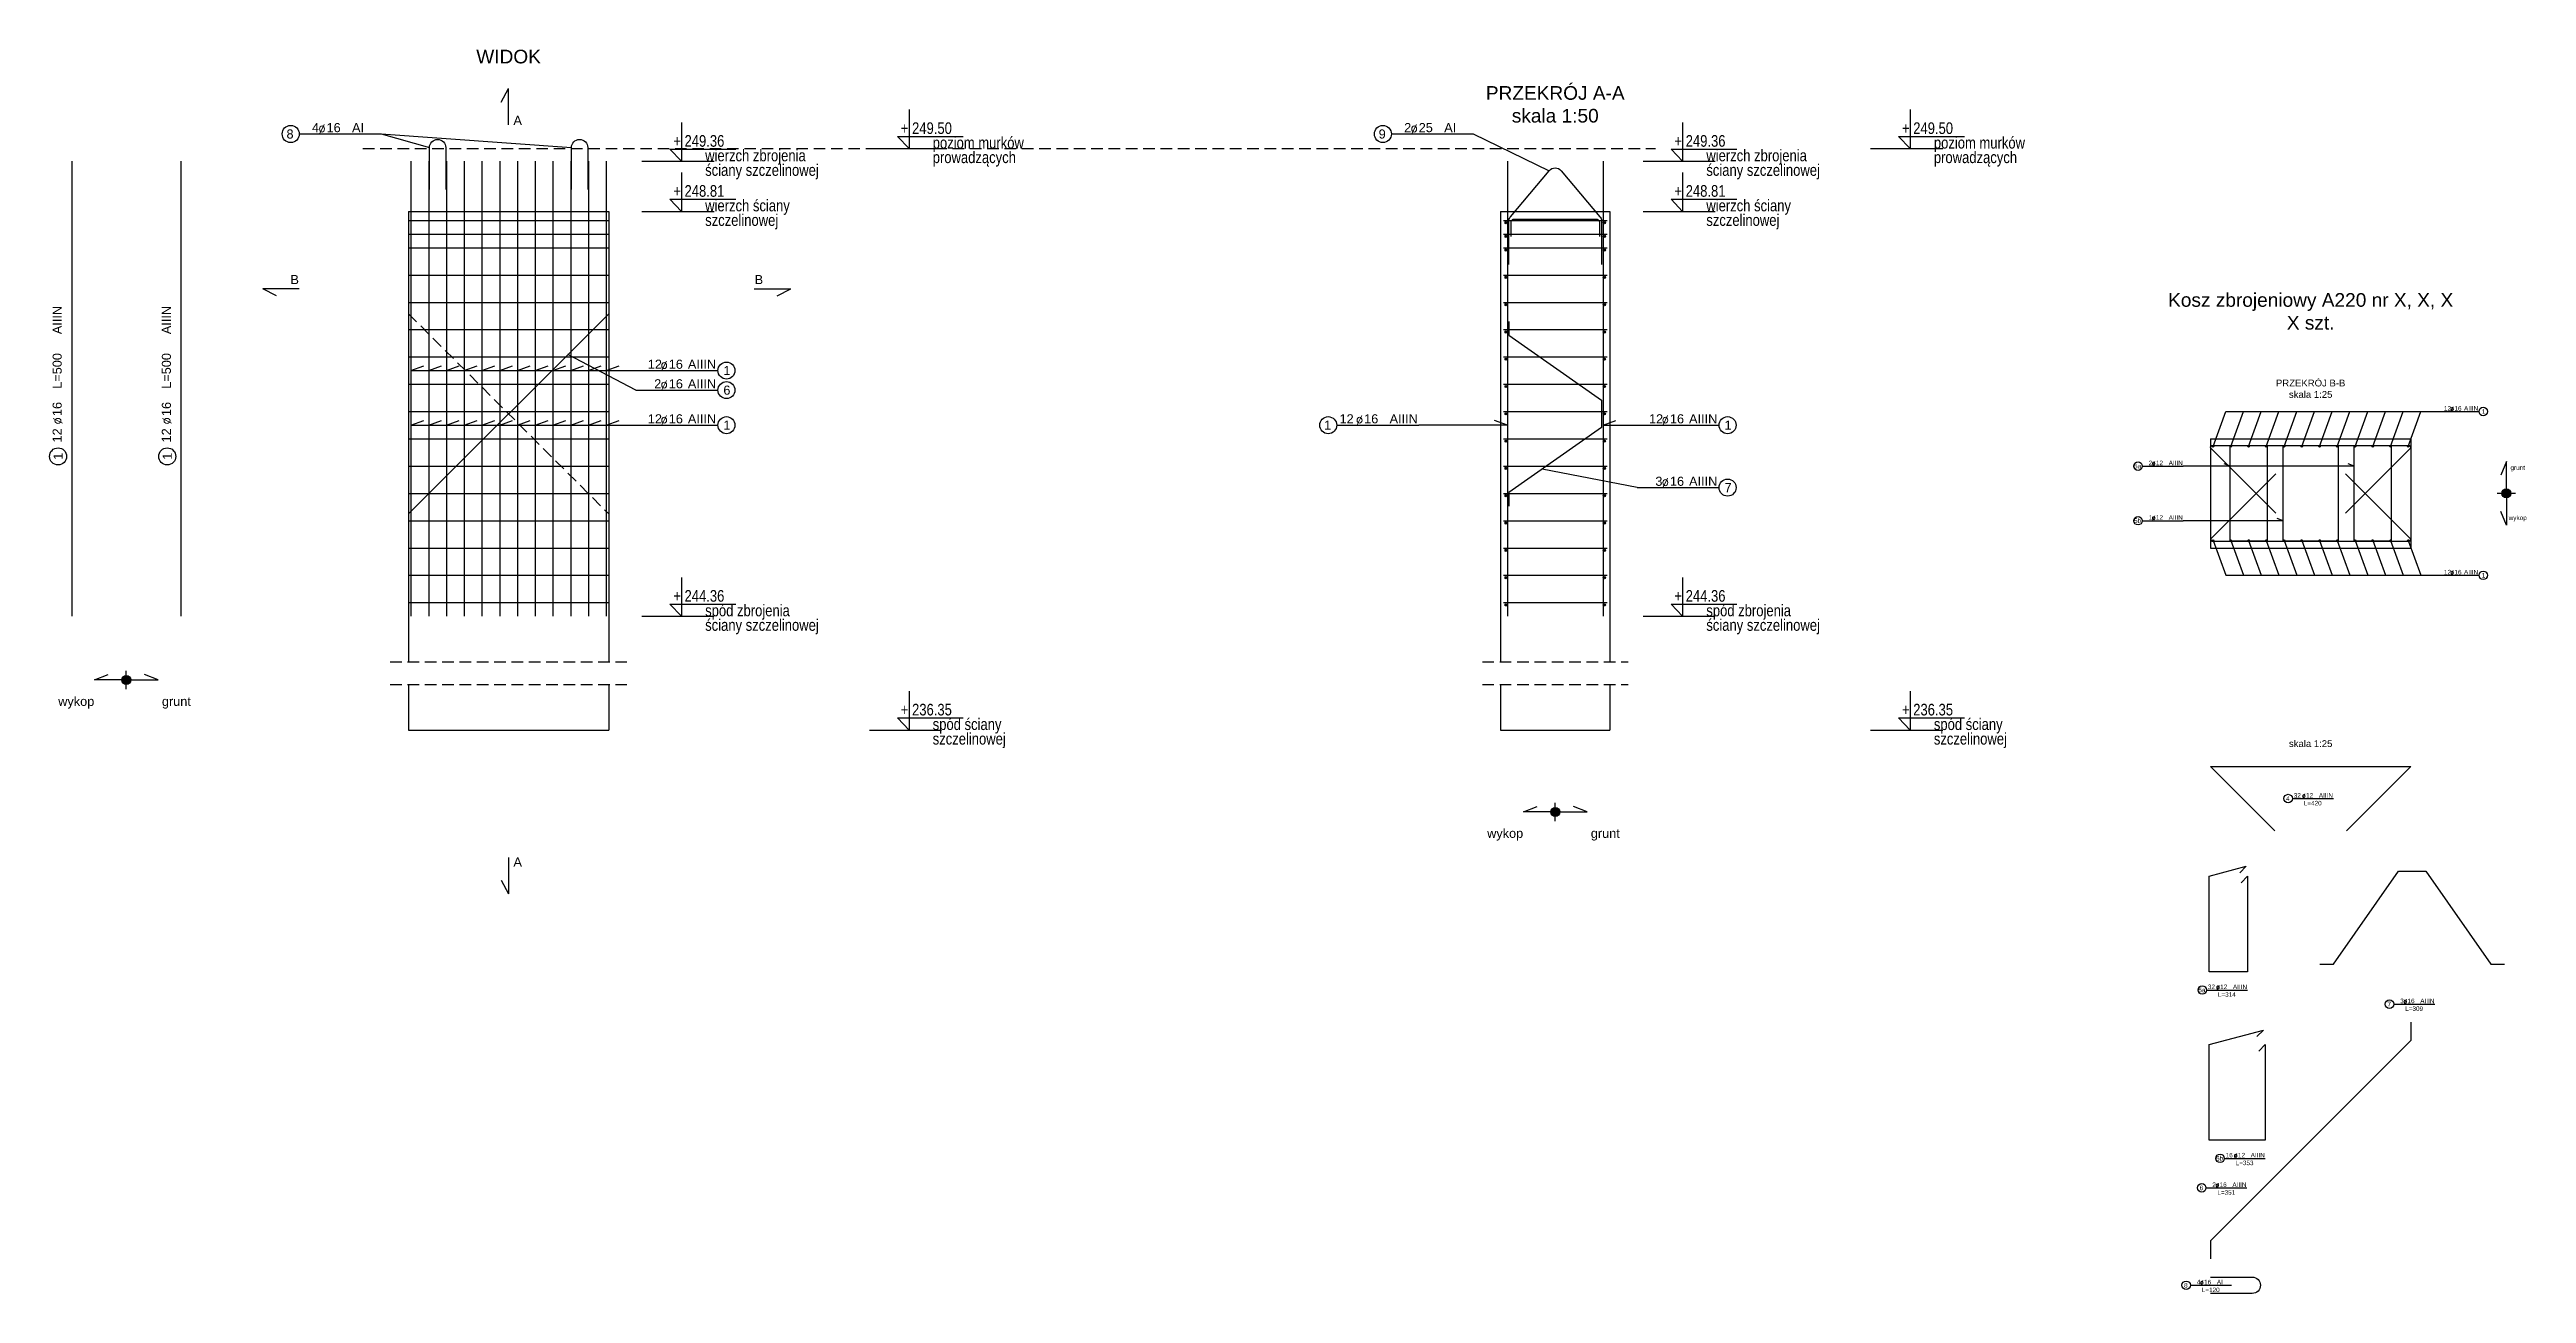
# Model space of a CAD drawing. Extents: x -5033 to 9347, y -16423 to -2430.
# Drawn here: x -1394 to 1327, y -5867 to -4500 of the extents above; entities that cross this region are included whole.
import ezdxf
from ezdxf.enums import TextEntityAlignment as Align

# ---------------------------------------------------------------- set-up
doc = ezdxf.new("R2010")
doc.units = 0
doc.header["$MEASUREMENT"] = 0
doc.linetypes.add('DASHED', pattern=[19.05, 12.7, -6.35])
for name, color, linetype in [('__SOL-KOTY_WYSOKOSCIOWE', 4, 'CONTINUOUS'), ('__SOL-OPISY', 4, 'CONTINUOUS'), ('__SOL-PRZERYWANA', 253, 'DASHED'), ('__SOL-WIDOK', 4, 'CONTINUOUS'), ('__SOL-ZBROJENIE', 3, 'CONTINUOUS')]:
    doc.layers.add(name, color=color, linetype=linetype)
doc.styles.add('ARIAL', font='arial.ttf', dxfattribs={"height": 2.5})
doc.styles.add('SIMPLEX', font='SIMPLEX.SHX', dxfattribs={"width": 0.8})
doc.styles.get("Standard").update_dxf_attribs({"font": 'arial.ttf'})

msp = doc.modelspace()

# ---------------------------------------------------------------- texts
at = {"layer": '__SOL-OPISY', "width": 2500, "attachment_point": 5}
for s, insert, char_height in [('\\P\\PWIDOK\\P', (-890, -4483), 15), ('\\P\\P\\PPRZEKRÓJ A-A\\Pskala 1:50\\P', (260, -4523), 15), ('A\\P', (-880, -4578), 10), ('B\\P', (-1125, -4753), 10), ('B\\P', (-615, -4753), 10), ('Kosz zbrojeniowy A220 nr X, X, X\\PX szt.\\P', (1090, -4788), 15), ('PRZEKRÓJ B-B\\Pskala 1:25\\P', (1090, -4873), 7.5), ('grunt\\P', (1317.5, -4960.5), 5), ('wykop\\P', (1317.5, -5015.5), 5), ('wykop\\P', (-1365, -5218), 10), ('grunt\\P', (-1255, -5218), 10), ('skala 1:25\\P', (1090, -5263), 7.5), ('wykop\\P', (205, -5363), 10), ('grunt\\P', (315, -5363), 10), ('A\\P', (-880, -5393), 10)]:
    msp.add_mtext(s, dxfattribs=dict(at, insert=insert, char_height=char_height))

# ---------------------------------------------------------------- blocks, each defined once
blk = doc.blocks.new('OPIS_PRAWY')
at = {"layer": '__SOL-OPISY'}
blk.add_line((0, 0), (90, 0), dxfattribs=at)
blk.add_circle((99.4, 0), 9.36, dxfattribs=at)
at = {"layer": '__SOL-OPISY', "style": 'SIMPLEX', "width": 0.9}
blk.add_text(' %%c ', height=10, dxfattribs=at).set_placement((20.9, 0.5))
at = {"layer": '__SOL-OPISY', "style": 'ARIAL', "width": 0.8}
blk.add_attdef('ILOSC', text='', height=10, dxfattribs=at).set_placement((27.1, 0.1), align=Align.RIGHT)
for tag, p in [('SREDNICA', (35.4, 0.1)), ('STAL', (58.4, 0.5))]:
    blk.add_attdef(tag, p, '', height=10, dxfattribs=at)
for tag, p in [('NUMER', (99.4, 0)), ('DLUGOSC', (52.8, -6.1))]:
    blk.add_attdef(tag, text='', height=10, dxfattribs=at).set_placement(p, align=Align.MIDDLE)
blk = doc.blocks.new('OPIS_LEWY')
at = {"layer": '__SOL-OPISY'}
blk.add_line((-90, 0), (0, 0), dxfattribs=at)
blk.add_circle((-99.4, 0), 9.36, dxfattribs=at)
at = {"layer": '__SOL-OPISY', "style": 'SIMPLEX', "width": 0.9}
blk.add_text(' %%c ', height=10, dxfattribs=at).set_placement((-75, 0.5))
at = {"layer": '__SOL-OPISY', "style": 'ARIAL', "width": 0.8}
for tag, p in [('NUMER', (-99.4, 0)), ('DLUGOSC', (-58.9, -6.6))]:
    blk.add_attdef(tag, text='', height=10, dxfattribs=at).set_placement(p, align=Align.MIDDLE)
blk.add_attdef('ILOSC', text='', height=10, dxfattribs=at).set_placement((-74, 0.1), align=Align.RIGHT)
for tag, p in [('SREDNICA', (-65.8, 0.1)), ('STAL', (-42.7, 0.3))]:
    blk.add_attdef(tag, p, '', height=10, dxfattribs=at)
blk = doc.blocks.new('KOTA')
at = {"layer": '__SOL-KOTY_WYSOKOSCIOWE'}
for p, q in [((0, 33.4), (0, 0)), ((-34, 0), (28, 0)), ((0, 0), (-9.9, 10.4)), ((-9.9, 10.4), (46.5, 10.4))]:
    blk.add_line(p, q, dxfattribs=at)
at = {"layer": '__SOL-KOTY_WYSOKOSCIOWE', "style": 'ARIAL', "width": 0.8}
blk.add_attdef('RZEDNA', (500.5, 15.9), '', height=10.4, dxfattribs=at)
blk = doc.blocks.new('OPIS_PRET_BEZ_LINII')
at = {"layer": '__SOL-OPISY'}
blk.add_circle((25.7, 0), 9.36, dxfattribs=at)
at = {"layer": '__SOL-OPISY', "style": 'SIMPLEX', "width": 0.9}
blk.add_text(' %%c ', height=10, dxfattribs=at).set_placement((64.7, -4.8), align=Align.CENTER)
at = {"layer": '__SOL-OPISY', "style": 'ARIAL', "width": 0.8}
blk.add_attdef('NUMER', text='', height=10, dxfattribs=at).set_placement((25.7, 0), align=Align.MIDDLE)
blk.add_attdef('ILOSC', text='', height=10, dxfattribs=at).set_placement((56.9, -5.1), align=Align.RIGHT)
for tag, p in [('SREDNICA', (71, -5.1)), ('DLUGOSC', (95.1, -5.2)), ('STAL', (144.7, -5.2))]:
    blk.add_attdef(tag, p, '', height=10, dxfattribs=at)

# ---------------------------------------------------------------- hatches: boundary and pattern name
at = {"layer": '__SOL-OPISY'}
for points in [[(1310, -4988, 1), (1300, -4988, 1)], [(-1305, -5193, 1), (-1315, -5193, 1)], [(265, -5338, 1), (255, -5338, 1)]]:
    msp.add_hatch(color=256, dxfattribs=at).paths.add_polyline_path(points)
at = {"layer": '__SOL-ZBROJENIE'}
for points in [[(207.2, -4690.5, 1), (204.8, -4690.5, 1)], [(207.2, -4705.5, 1), (204.8, -4705.5, 1)], [(315.2, -4690.5, 1), (312.8, -4690.5, 1)], [(315.2, -4705.5, 1), (312.8, -4705.5, 1)], [(207.2, -4720.5, 1), (204.8, -4720.5, 1)], [(315.2, -4720.5, 1), (312.8, -4720.5, 1)], [(207.2, -4750.5, 1), (204.8, -4750.5, 1)], [(315.2, -4750.5, 1), (312.8, -4750.5, 1)], [(207.2, -4780.5, 1), (204.8, -4780.5, 1)], [(315.2, -4780.5, 1), (312.8, -4780.5, 1)], [(207.2, -4810.5, 1), (204.8, -4810.5, 1)], [(315.2, -4810.5, 1), (312.8, -4810.5, 1)], [(207.2, -4840.5, 1), (204.8, -4840.5, 1)], [(315.2, -4840.5, 1), (312.8, -4840.5, 1)], [(207.2, -4870.5, 1), (204.8, -4870.5, 1)], [(315.2, -4870.5, 1), (312.8, -4870.5, 1)], [(207.2, -4900.5, 1), (204.8, -4900.5, 1)], [(315.2, -4900.5, 1), (312.8, -4900.5, 1)], [(207.2, -4930.5, 1), (204.8, -4930.5, 1)], [(315.2, -4930.5, 1), (312.8, -4930.5, 1)], [(983.55, -4936.3, 1), (981.95, -4936.3, 1)], [(1003.05, -4936.3, 1), (1001.45, -4936.3, 1)], [(1022.55, -4936.3, 1), (1020.95, -4936.3, 1)], [(1042.05, -4936.3, 1), (1040.45, -4936.3, 1)], [(1061.55, -4936.3, 1), (1059.95, -4936.3, 1)], [(1081.05, -4936.3, 1), (1079.45, -4936.3, 1)], [(1100.55, -4936.3, 1), (1098.95, -4936.3, 1)], [(1120.05, -4936.3, 1), (1118.45, -4936.3, 1)], [(1139.55, -4936.3, 1), (1137.95, -4936.3, 1)], [(1159.05, -4936.3, 1), (1157.45, -4936.3, 1)], [(1178.55, -4936.3, 1), (1176.95, -4936.3, 1)], [(1198.05, -4936.3, 1), (1196.45, -4936.3, 1)], [(207.2, -4960.5, 1), (204.8, -4960.5, 1)], [(315.2, -4960.5, 1), (312.8, -4960.5, 1)], [(207.2, -4990.5, 1), (204.8, -4990.5, 1)], [(315.2, -4990.5, 1), (312.8, -4990.5, 1)], [(207.2, -5020.5, 1), (204.8, -5020.5, 1)], [(315.2, -5020.5, 1), (312.8, -5020.5, 1)], [(207.2, -5050.5, 1), (204.8, -5050.5, 1)], [(315.2, -5050.5, 1), (312.8, -5050.5, 1)], [(983.55, -5039.7, 1), (981.95, -5039.7, 1)], [(1003.05, -5039.7, 1), (1001.45, -5039.7, 1)], [(1022.55, -5039.7, 1), (1020.95, -5039.7, 1)], [(1042.05, -5039.7, 1), (1040.45, -5039.7, 1)], [(1061.55, -5039.7, 1), (1059.95, -5039.7, 1)], [(1081.05, -5039.7, 1), (1079.45, -5039.7, 1)], [(1100.55, -5039.7, 1), (1098.95, -5039.7, 1)], [(1120.05, -5039.7, 1), (1118.45, -5039.7, 1)], [(1139.55, -5039.7, 1), (1137.95, -5039.7, 1)], [(1159.05, -5039.7, 1), (1157.45, -5039.7, 1)], [(1178.55, -5039.7, 1), (1176.95, -5039.7, 1)], [(1198.05, -5039.7, 1), (1196.45, -5039.7, 1)], [(207.2, -5080.5, 1), (204.8, -5080.5, 1)], [(315.2, -5080.5, 1), (312.8, -5080.5, 1)], [(207.2, -5110.5, 1), (204.8, -5110.5, 1)], [(315.2, -5110.5, 1), (312.8, -5110.5, 1)]]:
    msp.add_hatch(color=256, dxfattribs=at).paths.add_polyline_path(points)

# ---------------------------------------------------------------- linework, layer by layer
at = {"layer": '__SOL-OPISY'}
for p, q in [((-898, -4558), (-890, -4543)), ((-890, -4583), (-890, -4543)), ((-1030, -4593), (-977, -4608)), ((-1030, -4593), (-821, -4608)), ((170, -4593), (253.5, -4633.47)), ((-1120, -4763), (-1160, -4763)), ((-1145, -4771), (-1160, -4763)), ((-620, -4763), (-580, -4763)), ((-595, -4771), (-580, -4763)), ((-750, -4874.5), (-825, -4835.5)), ((-997.25, -4853), (-983.15, -4847.87)), ((-997.25, -4853), (-750, -4853)), ((-977.75, -4853), (-963.65, -4847.87)), ((-958.25, -4853), (-944.15, -4847.87)), ((-938.75, -4853), (-924.65, -4847.87)), ((-919.25, -4853), (-905.15, -4847.87)), ((-899.75, -4853), (-885.65, -4847.87)), ((-880.25, -4853), (-866.15, -4847.87)), ((-860.75, -4853), (-846.65, -4847.87)), ((-841.25, -4853), (-827.15, -4847.87)), ((-821.75, -4853), (-807.65, -4847.87)), ((-802.25, -4853), (-788.15, -4847.87)), ((-782.75, -4853), (-768.65, -4847.87)), ((982.75, -4936.3), (996.69, -4898)), ((996.69, -4898), (1230, -4898)), ((1002.25, -4936.3), (1016.19, -4898)), ((1021.75, -4936.3), (1035.69, -4898)), ((1041.25, -4936.3), (1055.19, -4898)), ((1060.75, -4936.3), (1074.69, -4898)), ((1080.25, -4936.3), (1094.19, -4898)), ((1099.75, -4936.3), (1113.69, -4898)), ((1119.25, -4936.3), (1133.19, -4898)), ((1138.75, -4936.3), (1152.69, -4898)), ((1158.25, -4936.3), (1172.19, -4898)), ((1177.75, -4936.3), (1191.69, -4898)), ((1197.25, -4936.3), (1211.19, -4898)), ((-997.25, -4913), (-983.15, -4907.87)), ((-997.25, -4913), (-750, -4913)), ((-977.75, -4913), (-963.65, -4907.87)), ((-958.25, -4913), (-944.15, -4907.87)), ((-938.75, -4913), (-924.65, -4907.87)), ((-919.25, -4913), (-905.15, -4907.87)), ((-899.75, -4913), (-885.65, -4907.87)), ((-880.25, -4913), (-866.15, -4907.87)), ((-860.75, -4913), (-846.65, -4907.87)), ((-841.25, -4913), (-827.15, -4907.87)), ((-821.75, -4913), (-807.65, -4907.87)), ((-802.25, -4913), (-788.15, -4907.87)), ((-782.75, -4913), (-768.65, -4907.87)), ((207.5, -4913), (110, -4913)), ((207.5, -4913), (193.41, -4907.87)), ((312.5, -4913), (326.6, -4907.87)), ((312.5, -4913), (350, -4913)), ((1305, -4953), (1299, -4968)), ((1305, -4988), (1305, -4953)), ((350, -4981.64), (245.52, -4961.35)), ((1137.95, -4958), (950, -4958)), ((1001.45, -4958), (994.87, -4955.61)), ((1137.95, -4958), (1131.37, -4955.61)), ((1315, -4988), (1295, -4988)), ((1305, -4988), (1305, -5023)), ((1059.95, -5018), (950, -5018)), ((1059.95, -5018), (1053.37, -5015.61)), ((1305, -5023), (1299, -5008)), ((982.75, -5039.7), (996.69, -5078)), ((1002.25, -5039.7), (1016.19, -5078)), ((1021.75, -5039.7), (1035.69, -5078)), ((1041.25, -5039.7), (1055.19, -5078)), ((1060.75, -5039.7), (1074.69, -5078)), ((1080.25, -5039.7), (1094.19, -5078)), ((1099.75, -5039.7), (1113.69, -5078)), ((1119.25, -5039.7), (1133.19, -5078)), ((1138.75, -5039.7), (1152.69, -5078)), ((1158.25, -5039.7), (1172.19, -5078)), ((1177.75, -5039.7), (1191.69, -5078)), ((1197.25, -5039.7), (1211.19, -5078)), ((996.69, -5078), (1230, -5078)), ((-1345, -5193), (-1330, -5187)), ((-1310, -5193), (-1345, -5193)), ((-1310, -5203), (-1310, -5183)), ((-1310, -5193), (-1275, -5193)), ((-1275, -5193), (-1290, -5187)), ((225, -5338), (240, -5332)), ((260, -5348), (260, -5328)), ((295, -5338), (280, -5332)), ((260, -5338), (225, -5338)), ((260, -5338), (295, -5338)), ((-890, -5388), (-890, -5428)), ((-898, -5413), (-890, -5428))]:
    msp.add_line(p, q, dxfattribs=at)
for centre in [(1305, -4988), (-1310, -5193), (260, -5338)]:
    msp.add_circle(centre, 5, dxfattribs=at)
at = {"layer": '__SOL-PRZERYWANA'}
for p, q in [((-1050, -4609), (370, -4609)), ((-1020, -5173), (-760, -5173)), ((180, -5173), (340, -5173)), ((-1020, -5198), (-760, -5198)), ((180, -5198), (340, -5198))]:
    msp.add_line(p, q, dxfattribs=at)
msp.add_lwpolyline([(-1000, -4770.5), (-1000, -4790.5), (-780, -5010.5), (-780, -5030.5)], dxfattribs=at)
at = {"layer": '__SOL-WIDOK'}
for p, q in [((-1000, -4678), (-1000, -5173)), ((-1000, -4678), (-780, -4678)), ((-780, -4678), (-780, -5173)), ((200, -4678), (200, -5173)), ((200, -4678), (320, -4678)), ((320, -4678), (320, -5173)), ((980, -4928), (980, -5048)), ((980, -4928), (1200, -4928)), ((1200, -4928), (1200, -5048)), ((980, -5048), (1200, -5048)), ((-1000, -5198), (-1000, -5248)), ((-780, -5198), (-780, -5248)), ((200, -5198), (200, -5248)), ((320, -5198), (320, -5248)), ((-1000, -5248), (-780, -5248)), ((200, -5248), (320, -5248))]:
    msp.add_line(p, q, dxfattribs=at)
at = {"layer": '__SOL-ZBROJENIE'}
for p, q in [((-1370, -4623), (-1370, -5123)), ((-1250, -4623), (-1250, -5123)), ((-997.25, -4623), (-997.25, -5123)), ((-977.75, -4623), (-977.75, -5123)), ((-958.25, -4623), (-958.25, -5123)), ((-938.75, -4623), (-938.75, -5123)), ((-919.25, -4623), (-919.25, -5123)), ((-899.75, -4623), (-899.75, -5123)), ((-880.25, -4623), (-880.25, -5123)), ((-860.75, -4623), (-860.75, -5123)), ((-841.25, -4623), (-841.25, -5123)), ((-821.75, -4623), (-821.75, -5123)), ((-802.25, -4623), (-802.25, -5123)), ((-782.75, -4623), (-782.75, -5123)), ((207.5, -4623), (207.5, -5123)), ((312.5, -4623), (312.5, -5123)), ((-1000, -4688), (-780, -4688)), ((-1000, -4703), (-780, -4703)), ((203, -4688), (317, -4688)), ((203, -4703), (317, -4703)), ((-1000, -4718), (-780, -4718)), ((203, -4718), (317, -4718)), ((-1000, -4748), (-780, -4748)), ((203, -4748), (317, -4748)), ((-1000, -4778), (-780, -4778)), ((203, -4778), (317, -4778)), ((-1000, -4808), (-780, -4808)), ((203, -4808), (317, -4808)), ((-1000, -4838), (-780, -4838)), ((203, -4838), (317, -4838)), ((-1000, -4868), (-780, -4868)), ((203, -4868), (317, -4868)), ((-1000, -4898), (-780, -4898)), ((203, -4898), (317, -4898)), ((-1000, -4928), (-780, -4928)), ((203, -4928), (317, -4928)), ((-1000, -4958), (-780, -4958)), ((203, -4958), (317, -4958)), ((-1000, -4988), (-780, -4988)), ((203, -4988), (317, -4988)), ((-1000, -5018), (-780, -5018)), ((203, -5018), (317, -5018)), ((-1000, -5048), (-780, -5048)), ((203, -5048), (317, -5048)), ((-1000, -5078), (-780, -5078)), ((203, -5078), (317, -5078)), ((-1000, -5108), (-780, -5108)), ((203, -5108), (317, -5108))]:
    msp.add_line(p, q, dxfattribs=at)
for points in [[(-977, -4653.86), (-977, -4608, -1), (-959, -4608), (-959, -4653.86)], [(-821, -4653.86), (-821, -4608, -1), (-803, -4608), (-803, -4653.86)], [(209, -4736.5), (209, -4688, -0.22), (211, -4684.12), (253.5, -4633.47, -0.5), (266.5, -4633.47), (309, -4684.12, -0.22), (311, -4688), (311, -4736.5)], [(211.5, -4705.5), (211.5, -4690.5, -0.48), (215.5, -4686.5), (304.5, -4686.5, -0.48), (308.5, -4690.5), (308.5, -4705.5)], [(1051.71, -5009.71), (981, -4939, -0.7), (981.5, -4935.5), (1198.5, -4935.5, -0.7), (1199, -4939), (1128.29, -5009.71)], [(1051.71, -5009.71), (981, -4939, -0.7), (981.5, -4935.5), (1198.5, -4935.5, -0.7), (1199, -4939), (1128.29, -5009.71)], [(1051.71, -4966.29), (981, -5037, 0.7), (981.5, -5040.5), (1198.5, -5040.5, 0.7), (1199, -5037), (1128.29, -4966.29)], [(1051.71, -4966.29), (981, -5037, 0.7), (981.5, -5040.5), (1198.5, -5040.5, 0.7), (1199, -5037), (1128.29, -4966.29)], [(980, -5849.21), (1025.86, -5849.21, -1), (1025.86, -5867.21), (980, -5867.21)]]:
    msp.add_lwpolyline(points, format="xyb", dxfattribs=at)
for points in [[(-780, -4770.5), (-780, -4790.5), (-1000, -5010.5), (-1000, -5030.5)], [(209, -4799.08), (209, -4814.08), (311, -4885.5), (311, -4915.5), (209, -4986.92), (209, -5001.92)], [(1050.71, -5358.71), (980, -5288), (1200, -5288), (1129.29, -5358.71)], [(1013.53, -5415.78), (1020.6, -5408.71), (1020.6, -5513.71), (978.4, -5513.71), (978.4, -5408.71), (1019.16, -5397.79), (1012.09, -5404.86)], [(1100, -5505.21), (1115, -5505.21), (1186.42, -5403.21), (1216.42, -5403.21), (1287.84, -5505.21), (1302.84, -5505.21)], [(1033.03, -5600.78), (1040.1, -5593.71), (1040.1, -5698.71), (978.4, -5698.71), (978.4, -5593.71), (1038, -5577.74), (1030.93, -5584.81)], [(1200, -5569.21), (1200, -5589.21), (980, -5809.21), (980, -5829.21)]]:
    msp.add_lwpolyline(points, dxfattribs=at)
for points in [[(1001.95, -4935.5), (1041.55, -4935.5, -0.414214), (1042.05, -4936), (1042.05, -5040, -0.414214), (1041.55, -5040.5), (1001.95, -5040.5, -0.414214), (1001.45, -5040), (1001.45, -4936, -0.414214)], [(1060.45, -4935.5), (1119.55, -4935.5, -0.414214), (1120.05, -4936), (1120.05, -5040, -0.414214), (1119.55, -5040.5), (1060.45, -5040.5, -0.414214), (1059.95, -5040), (1059.95, -4936, -0.414214)], [(1138.45, -4935.5), (1178.05, -4935.5, -0.414214), (1178.55, -4936), (1178.55, -5040, -0.414214), (1178.05, -5040.5), (1138.45, -5040.5, -0.414214), (1137.95, -5040), (1137.95, -4936, -0.414214)]]:
    msp.add_lwpolyline(points, format="xyb", close=True, dxfattribs=at)
for centre, radius in [((206, -4690.5), 1.2), ((206, -4705.5), 1.2), ((314, -4690.5), 1.2), ((314, -4705.5), 1.2), ((206, -4720.5), 1.2), ((314, -4720.5), 1.2), ((206, -4750.5), 1.2), ((314, -4750.5), 1.2), ((206, -4780.5), 1.2), ((314, -4780.5), 1.2), ((206, -4810.5), 1.2), ((314, -4810.5), 1.2), ((206, -4840.5), 1.2), ((314, -4840.5), 1.2), ((206, -4870.5), 1.2), ((314, -4870.5), 1.2), ((206, -4900.5), 1.2), ((314, -4900.5), 1.2), ((206, -4930.5), 1.2), ((314, -4930.5), 1.2), ((982.75, -4936.3), 0.8), ((1002.25, -4936.3), 0.8), ((1021.75, -4936.3), 0.8), ((1041.25, -4936.3), 0.8), ((1060.75, -4936.3), 0.8), ((1080.25, -4936.3), 0.8), ((1099.75, -4936.3), 0.8), ((1119.25, -4936.3), 0.8), ((1138.75, -4936.3), 0.8), ((1158.25, -4936.3), 0.8), ((1177.75, -4936.3), 0.8), ((1197.25, -4936.3), 0.8), ((206, -4960.5), 1.2), ((314, -4960.5), 1.2), ((206, -4990.5), 1.2), ((314, -4990.5), 1.2), ((206, -5020.5), 1.2), ((314, -5020.5), 1.2), ((206, -5050.5), 1.2), ((314, -5050.5), 1.2), ((982.75, -5039.7), 0.8), ((1002.25, -5039.7), 0.8), ((1021.75, -5039.7), 0.8), ((1041.25, -5039.7), 0.8), ((1060.75, -5039.7), 0.8), ((1080.25, -5039.7), 0.8), ((1099.75, -5039.7), 0.8), ((1119.25, -5039.7), 0.8), ((1138.75, -5039.7), 0.8), ((1158.25, -5039.7), 0.8), ((1177.75, -5039.7), 0.8), ((1197.25, -5039.7), 0.8), ((206, -5080.5), 1.2), ((314, -5080.5), 1.2), ((206, -5110.5), 1.2), ((314, -5110.5), 1.2)]:
    msp.add_circle(centre, radius, dxfattribs=at)

# ---------------------------------------------------------------- block references
at = {"layer": '__SOL-KOTY_WYSOKOSCIOWE'}
ref = msp.add_blockref('KOTA', (-450, -4609), dxfattribs=dict(at, xscale=1.28, yscale=1.28, zscale=1.28))
ref.add_attrib('RZEDNA', '+ 249.50', (-459, -4593), dxfattribs={"height": 12.8, "style": 'ARIAL', "width": 0.8})
ref.add_attrib('OPIS1', 'poziom murków', (-424, -4609), dxfattribs={"height": 12.8, "style": 'ARIAL', "width": 0.8})
ref.add_attrib('OPIS2', 'prowadzących', (-424, -4625), dxfattribs={"height": 12.8, "style": 'ARIAL', "width": 0.8})
ref = msp.add_blockref('KOTA', (650, -4609), dxfattribs=dict(at, xscale=1.28, yscale=1.28, zscale=1.28))
ref.add_attrib('RZEDNA', '+ 249.50', (641, -4593), dxfattribs={"height": 12.8, "style": 'ARIAL', "width": 0.8})
ref.add_attrib('OPIS1', 'poziom murków', (676, -4609), dxfattribs={"height": 12.8, "style": 'ARIAL', "width": 0.8})
ref.add_attrib('OPIS2', 'prowadzących', (676, -4625), dxfattribs={"height": 12.8, "style": 'ARIAL', "width": 0.8})
ref = msp.add_blockref('KOTA', (-700, -4623), dxfattribs=dict(at, xscale=1.28, yscale=1.28, zscale=1.28))
ref.add_attrib('RZEDNA', '+ 249.36', (-709, -4607), dxfattribs={"height": 12.8, "style": 'ARIAL', "width": 0.8})
ref.add_attrib('OPIS1', 'wierzch zbrojenia', (-674, -4623), dxfattribs={"height": 12.8, "style": 'ARIAL', "width": 0.8})
ref.add_attrib('OPIS2', 'ściany szczelinowej', (-674, -4639), dxfattribs={"height": 12.8, "style": 'ARIAL', "width": 0.8})
ref = msp.add_blockref('KOTA', (400, -4623), dxfattribs=dict(at, xscale=1.28, yscale=1.28, zscale=1.28))
ref.add_attrib('RZEDNA', '+ 249.36', (391, -4607), dxfattribs={"height": 12.8, "style": 'ARIAL', "width": 0.8})
ref.add_attrib('OPIS1', 'wierzch zbrojenia', (426, -4623), dxfattribs={"height": 12.8, "style": 'ARIAL', "width": 0.8})
ref.add_attrib('OPIS2', 'ściany szczelinowej', (426, -4639), dxfattribs={"height": 12.8, "style": 'ARIAL', "width": 0.8})
ref = msp.add_blockref('KOTA', (-700, -4678), dxfattribs=dict(at, xscale=1.28, yscale=1.28, zscale=1.28))
ref.add_attrib('RZEDNA', '+ 248.81', (-709, -4662), dxfattribs={"height": 12.8, "style": 'ARIAL', "width": 0.8})
ref.add_attrib('OPIS1', 'wierzch ściany', (-674, -4678), dxfattribs={"height": 12.8, "style": 'ARIAL', "width": 0.8})
ref.add_attrib('OPIS2', 'szczelinowej', (-674, -4694), dxfattribs={"height": 12.8, "style": 'ARIAL', "width": 0.8})
ref = msp.add_blockref('KOTA', (400, -4678), dxfattribs=dict(at, xscale=1.28, yscale=1.28, zscale=1.28))
ref.add_attrib('RZEDNA', '+ 248.81', (391, -4662), dxfattribs={"height": 12.8, "style": 'ARIAL', "width": 0.8})
ref.add_attrib('OPIS1', 'wierzch ściany', (426, -4678), dxfattribs={"height": 12.8, "style": 'ARIAL', "width": 0.8})
ref.add_attrib('OPIS2', 'szczelinowej', (426, -4694), dxfattribs={"height": 12.8, "style": 'ARIAL', "width": 0.8})
ref = msp.add_blockref('KOTA', (-700, -5123), dxfattribs=dict(at, xscale=1.28, yscale=1.28, zscale=1.28))
ref.add_attrib('RZEDNA', '+ 244.36', (-709, -5107), dxfattribs={"height": 12.8, "style": 'ARIAL', "width": 0.8})
ref.add_attrib('OPIS1', 'spód zbrojenia', (-674, -5123), dxfattribs={"height": 12.8, "style": 'ARIAL', "width": 0.8})
ref.add_attrib('OPIS2', 'ściany szczelinowej', (-674, -5139), dxfattribs={"height": 12.8, "style": 'ARIAL', "width": 0.8})
ref = msp.add_blockref('KOTA', (400, -5123), dxfattribs=dict(at, xscale=1.28, yscale=1.28, zscale=1.28))
ref.add_attrib('RZEDNA', '+ 244.36', (391, -5107), dxfattribs={"height": 12.8, "style": 'ARIAL', "width": 0.8})
ref.add_attrib('OPIS1', 'spód zbrojenia', (426, -5123), dxfattribs={"height": 12.8, "style": 'ARIAL', "width": 0.8})
ref.add_attrib('OPIS2', 'ściany szczelinowej', (426, -5139), dxfattribs={"height": 12.8, "style": 'ARIAL', "width": 0.8})
ref = msp.add_blockref('KOTA', (-450, -5248), dxfattribs=dict(at, xscale=1.28, yscale=1.28, zscale=1.28))
ref.add_attrib('RZEDNA', '+ 236.35', (-459, -5232), dxfattribs={"height": 12.8, "style": 'ARIAL', "width": 0.8})
ref.add_attrib('OPIS1', 'spód ściany', (-424, -5248), dxfattribs={"height": 12.8, "style": 'ARIAL', "width": 0.8})
ref.add_attrib('OPIS2', 'szczelinowej', (-424, -5264), dxfattribs={"height": 12.8, "style": 'ARIAL', "width": 0.8})
ref = msp.add_blockref('KOTA', (650, -5248), dxfattribs=dict(at, xscale=1.28, yscale=1.28, zscale=1.28))
ref.add_attrib('RZEDNA', '+ 236.35', (641, -5232), dxfattribs={"height": 12.8, "style": 'ARIAL', "width": 0.8})
ref.add_attrib('OPIS1', 'spód ściany', (676, -5248), dxfattribs={"height": 12.8, "style": 'ARIAL', "width": 0.8})
ref.add_attrib('OPIS2', 'szczelinowej', (676, -5264), dxfattribs={"height": 12.8, "style": 'ARIAL', "width": 0.8})
at = {"layer": '__SOL-OPISY'}
ref = msp.add_blockref('OPIS_LEWY', (-1030, -4593), dxfattribs=at)
ref.add_attrib('ILOSC', '4', (-1106, -4591), dxfattribs={"height": 10, "style": 'ARIAL'})
ref.add_attrib('SREDNICA', '16', (-1090, -4591), dxfattribs={"height": 10, "style": 'ARIAL'})
ref.add_attrib('STAL', 'AI', (-1062, -4591), dxfattribs={"height": 10, "style": 'ARIAL'})
ref.add_attrib('NUMER', '8', (-1134, -4598), dxfattribs={"height": 10, "style": 'ARIAL'})
ref = msp.add_blockref('OPIS_LEWY', (170, -4593), dxfattribs=at)
ref.add_attrib('ILOSC', '2', (94, -4591), dxfattribs={"height": 10, "style": 'ARIAL'})
ref.add_attrib('SREDNICA', '25', (110, -4591), dxfattribs={"height": 10, "style": 'ARIAL'})
ref.add_attrib('STAL', 'AI', (138, -4591), dxfattribs={"height": 10, "style": 'ARIAL'})
ref.add_attrib('NUMER', '9', (66, -4598), dxfattribs={"height": 10, "style": 'ARIAL'})
ref = msp.add_blockref('OPIS_PRET_BEZ_LINII', (-1385, -4973), dxfattribs=dict(at, rotation=90))
ref.add_attrib('NUMER', '1', (-1380, -4951), dxfattribs={"height": 10, "rotation": 90, "style": 'ARIAL'})
ref.add_attrib('ILOSC', '12', (-1381, -4932), dxfattribs={"height": 10, "rotation": 90, "style": 'ARIAL'})
ref.add_attrib('SREDNICA', '16', (-1381, -4903), dxfattribs={"height": 10, "rotation": 90, "style": 'ARIAL'})
ref.add_attrib('DLUGOSC', 'L=500', (-1381, -4873), dxfattribs={"height": 10, "rotation": 90, "style": 'ARIAL'})
ref.add_attrib('STAL', 'AIIIN', (-1381, -4813), dxfattribs={"height": 10, "rotation": 90, "style": 'ARIAL'})
ref = msp.add_blockref('OPIS_PRET_BEZ_LINII', (-1265, -4973), dxfattribs=dict(at, rotation=90))
ref.add_attrib('NUMER', '1', (-1260, -4951), dxfattribs={"height": 10, "rotation": 90, "style": 'ARIAL'})
ref.add_attrib('ILOSC', '12', (-1261, -4932), dxfattribs={"height": 10, "rotation": 90, "style": 'ARIAL'})
ref.add_attrib('SREDNICA', '16', (-1261, -4903), dxfattribs={"height": 10, "rotation": 90, "style": 'ARIAL'})
ref.add_attrib('DLUGOSC', 'L=500', (-1261, -4873), dxfattribs={"height": 10, "rotation": 90, "style": 'ARIAL'})
ref.add_attrib('STAL', 'AIIIN', (-1261, -4813), dxfattribs={"height": 10, "rotation": 90, "style": 'ARIAL'})
ref = msp.add_blockref('OPIS_PRAWY', (-750, -4853), dxfattribs=at)
ref.add_attrib('ILOSC', '12', (-737, -4851), dxfattribs={"height": 10, "style": 'ARIAL'})
ref.add_attrib('SREDNICA', '16', (-714, -4851), dxfattribs={"height": 10, "style": 'ARIAL'})
ref.add_attrib('STAL', 'AIIIN', (-693, -4851), dxfattribs={"height": 10, "style": 'ARIAL'})
ref.add_attrib('NUMER', '1', (-654, -4858), dxfattribs={"height": 10, "style": 'ARIAL'})
ref = msp.add_blockref('OPIS_PRAWY', (-750, -4874.5), dxfattribs=at)
ref.add_attrib('ILOSC', '2', (-730, -4872.5), dxfattribs={"height": 10, "style": 'ARIAL'})
ref.add_attrib('SREDNICA', '16', (-714, -4872.5), dxfattribs={"height": 10, "style": 'ARIAL'})
ref.add_attrib('STAL', 'AIIIN', (-693, -4872.5), dxfattribs={"height": 10, "style": 'ARIAL'})
ref.add_attrib('NUMER', '6', (-654, -4879.5), dxfattribs={"height": 10, "style": 'ARIAL'})
ref = msp.add_blockref('OPIS_PRAWY', (1230, -4898), dxfattribs=dict(at, xscale=0.5, yscale=0.5, zscale=0.5))
ref.add_attrib('ILOSC', '12', (1236.5, -4897), dxfattribs={"height": 5, "style": 'ARIAL'})
ref.add_attrib('SREDNICA', '16', (1248, -4897), dxfattribs={"height": 5, "style": 'ARIAL'})
ref.add_attrib('STAL', 'AIIIN', (1258.5, -4897), dxfattribs={"height": 5, "style": 'ARIAL'})
ref.add_attrib('NUMER', '1', (1278, -4900.5), dxfattribs={"height": 5, "style": 'ARIAL'})
ref = msp.add_blockref('OPIS_PRAWY', (-750, -4913), dxfattribs=at)
ref.add_attrib('ILOSC', '12', (-737, -4911), dxfattribs={"height": 10, "style": 'ARIAL'})
ref.add_attrib('SREDNICA', '16', (-714, -4911), dxfattribs={"height": 10, "style": 'ARIAL'})
ref.add_attrib('STAL', 'AIIIN', (-693, -4911), dxfattribs={"height": 10, "style": 'ARIAL'})
ref.add_attrib('NUMER', '1', (-654, -4918), dxfattribs={"height": 10, "style": 'ARIAL'})
ref = msp.add_blockref('OPIS_LEWY', (110, -4913), dxfattribs=at)
ref.add_attrib('ILOSC', '12', (23, -4911), dxfattribs={"height": 10, "style": 'ARIAL'})
ref.add_attrib('SREDNICA', '16', (50, -4911), dxfattribs={"height": 10, "style": 'ARIAL'})
ref.add_attrib('STAL', 'AIIIN', (78, -4911), dxfattribs={"height": 10, "style": 'ARIAL'})
ref.add_attrib('NUMER', '1', (6, -4918), dxfattribs={"height": 10, "style": 'ARIAL'})
ref = msp.add_blockref('OPIS_PRAWY', (350, -4913), dxfattribs=at)
ref.add_attrib('ILOSC', '12', (363, -4911), dxfattribs={"height": 10, "style": 'ARIAL'})
ref.add_attrib('SREDNICA', '16', (386, -4911), dxfattribs={"height": 10, "style": 'ARIAL'})
ref.add_attrib('STAL', 'AIIIN', (407, -4911), dxfattribs={"height": 10, "style": 'ARIAL'})
ref.add_attrib('NUMER', '1', (446, -4918), dxfattribs={"height": 10, "style": 'ARIAL'})
ref = msp.add_blockref('OPIS_LEWY', (950, -4958), dxfattribs=dict(at, xscale=0.5, yscale=0.5, zscale=0.5))
ref.add_attrib('ILOSC', '2', (912, -4957), dxfattribs={"height": 5, "style": 'ARIAL'})
ref.add_attrib('SREDNICA', '12', (920, -4957), dxfattribs={"height": 5, "style": 'ARIAL'})
ref.add_attrib('STAL', 'AIIIN', (934, -4957), dxfattribs={"height": 5, "style": 'ARIAL'})
ref.add_attrib('NUMER', '5a', (896, -4960.5), dxfattribs={"height": 5, "style": 'ARIAL'})
ref = msp.add_blockref('OPIS_PRAWY', (350, -4981.64), dxfattribs=at)
ref.add_attrib('ILOSC', '3', (370, -4979.64), dxfattribs={"height": 10, "style": 'ARIAL'})
ref.add_attrib('SREDNICA', '16', (386, -4979.64), dxfattribs={"height": 10, "style": 'ARIAL'})
ref.add_attrib('STAL', 'AIIIN', (407, -4979.64), dxfattribs={"height": 10, "style": 'ARIAL'})
ref.add_attrib('NUMER', '7', (446, -4986.64), dxfattribs={"height": 10, "style": 'ARIAL'})
ref = msp.add_blockref('OPIS_LEWY', (950, -5018), dxfattribs=dict(at, xscale=0.5, yscale=0.5, zscale=0.5))
ref.add_attrib('ILOSC', '1', (912, -5017), dxfattribs={"height": 5, "style": 'ARIAL'})
ref.add_attrib('SREDNICA', '12', (920, -5017), dxfattribs={"height": 5, "style": 'ARIAL'})
ref.add_attrib('STAL', 'AIIIN', (934, -5017), dxfattribs={"height": 5, "style": 'ARIAL'})
ref.add_attrib('NUMER', '5b', (896, -5020.5), dxfattribs={"height": 5, "style": 'ARIAL'})
ref = msp.add_blockref('OPIS_PRAWY', (1230, -5078), dxfattribs=dict(at, xscale=0.5, yscale=0.5, zscale=0.5))
ref.add_attrib('ILOSC', '12', (1236.5, -5077), dxfattribs={"height": 5, "style": 'ARIAL'})
ref.add_attrib('SREDNICA', '16', (1248, -5077), dxfattribs={"height": 5, "style": 'ARIAL'})
ref.add_attrib('STAL', 'AIIIN', (1258.5, -5077), dxfattribs={"height": 5, "style": 'ARIAL'})
ref.add_attrib('NUMER', '1', (1278, -5080.5), dxfattribs={"height": 5, "style": 'ARIAL'})
ref = msp.add_blockref('OPIS_LEWY', (1115, -5323.36), dxfattribs=dict(at, xscale=0.5, yscale=0.5, zscale=0.5))
ref.add_attrib('ILOSC', '32', (1071.5, -5322.36), dxfattribs={"height": 5, "style": 'ARIAL'})
ref.add_attrib('SREDNICA', '12', (1085, -5322.36), dxfattribs={"height": 5, "style": 'ARIAL'})
ref.add_attrib('DLUGOSC', 'L=420', (1082.5, -5330.86), dxfattribs={"height": 5, "style": 'ARIAL'})
ref.add_attrib('STAL', 'AIIIN', (1099, -5322.36), dxfattribs={"height": 5, "style": 'ARIAL'})
ref.add_attrib('NUMER', '4', (1063, -5325.86), dxfattribs={"height": 5, "style": 'ARIAL'})
ref = msp.add_blockref('OPIS_LEWY', (1020.6, -5533.71), dxfattribs=dict(at, xscale=0.5, yscale=0.5, zscale=0.5))
ref.add_attrib('ILOSC', '32', (977.1, -5532.71), dxfattribs={"height": 5, "style": 'ARIAL'})
ref.add_attrib('SREDNICA', '12', (990.6, -5532.71), dxfattribs={"height": 5, "style": 'ARIAL'})
ref.add_attrib('DLUGOSC', 'L=314', (988.1, -5541.21), dxfattribs={"height": 5, "style": 'ARIAL'})
ref.add_attrib('STAL', 'AIIIN', (1004.6, -5532.71), dxfattribs={"height": 5, "style": 'ARIAL'})
ref.add_attrib('NUMER', '5a', (966.6, -5536.21), dxfattribs={"height": 5, "style": 'ARIAL'})
ref = msp.add_blockref('OPIS_LEWY', (1226.42, -5549.21), dxfattribs=dict(at, xscale=0.5, yscale=0.5, zscale=0.5))
ref.add_attrib('ILOSC', '3', (1188.42, -5548.21), dxfattribs={"height": 5, "style": 'ARIAL'})
ref.add_attrib('SREDNICA', '16', (1196.42, -5548.21), dxfattribs={"height": 5, "style": 'ARIAL'})
ref.add_attrib('DLUGOSC', 'L=309', (1193.92, -5556.71), dxfattribs={"height": 5, "style": 'ARIAL'})
ref.add_attrib('STAL', 'AIIIN', (1210.42, -5548.21), dxfattribs={"height": 5, "style": 'ARIAL'})
ref.add_attrib('NUMER', '7', (1174.42, -5551.71), dxfattribs={"height": 5, "style": 'ARIAL'})
ref = msp.add_blockref('OPIS_LEWY', (1040.1, -5718.71), dxfattribs=dict(at, xscale=0.5, yscale=0.5, zscale=0.5))
ref.add_attrib('ILOSC', '16', (996.6, -5717.71), dxfattribs={"height": 5, "style": 'ARIAL'})
ref.add_attrib('SREDNICA', '12', (1010.1, -5717.71), dxfattribs={"height": 5, "style": 'ARIAL'})
ref.add_attrib('DLUGOSC', 'L=353', (1007.6, -5726.21), dxfattribs={"height": 5, "style": 'ARIAL'})
ref.add_attrib('STAL', 'AIIIN', (1024.1, -5717.71), dxfattribs={"height": 5, "style": 'ARIAL'})
ref.add_attrib('NUMER', '5b', (986.1, -5721.21), dxfattribs={"height": 5, "style": 'ARIAL'})
ref = msp.add_blockref('OPIS_LEWY', (1020, -5751.21), dxfattribs=dict(at, xscale=0.5, yscale=0.5, zscale=0.5))
ref.add_attrib('ILOSC', '2', (982, -5750.21), dxfattribs={"height": 5, "style": 'ARIAL'})
ref.add_attrib('SREDNICA', '16', (990, -5750.21), dxfattribs={"height": 5, "style": 'ARIAL'})
ref.add_attrib('DLUGOSC', 'L=351', (987.5, -5758.71), dxfattribs={"height": 5, "style": 'ARIAL'})
ref.add_attrib('STAL', 'AIIIN', (1004, -5750.21), dxfattribs={"height": 5, "style": 'ARIAL'})
ref.add_attrib('NUMER', '6', (968, -5753.71), dxfattribs={"height": 5, "style": 'ARIAL'})
ref = msp.add_blockref('OPIS_LEWY', (1002.93, -5858.21), dxfattribs=dict(at, xscale=0.5, yscale=0.5, zscale=0.5))
ref.add_attrib('ILOSC', '4', (964.93, -5857.21), dxfattribs={"height": 5, "style": 'ARIAL'})
ref.add_attrib('SREDNICA', '16', (972.93, -5857.21), dxfattribs={"height": 5, "style": 'ARIAL'})
ref.add_attrib('DLUGOSC', 'L=120', (970.43, -5865.71), dxfattribs={"height": 5, "style": 'ARIAL'})
ref.add_attrib('STAL', 'AI', (986.93, -5857.21), dxfattribs={"height": 5, "style": 'ARIAL'})
ref.add_attrib('NUMER', '8', (950.93, -5860.71), dxfattribs={"height": 5, "style": 'ARIAL'})

msp.set_redraw_order([(e.dxf.handle, doc.entitydb.next_handle()) for e in msp.query("TEXT MTEXT ATTDEF DIMENSION ARC_DIMENSION")])  # texts and dimensions are drawn at this point

doc.saveas('drawing.dxf')
